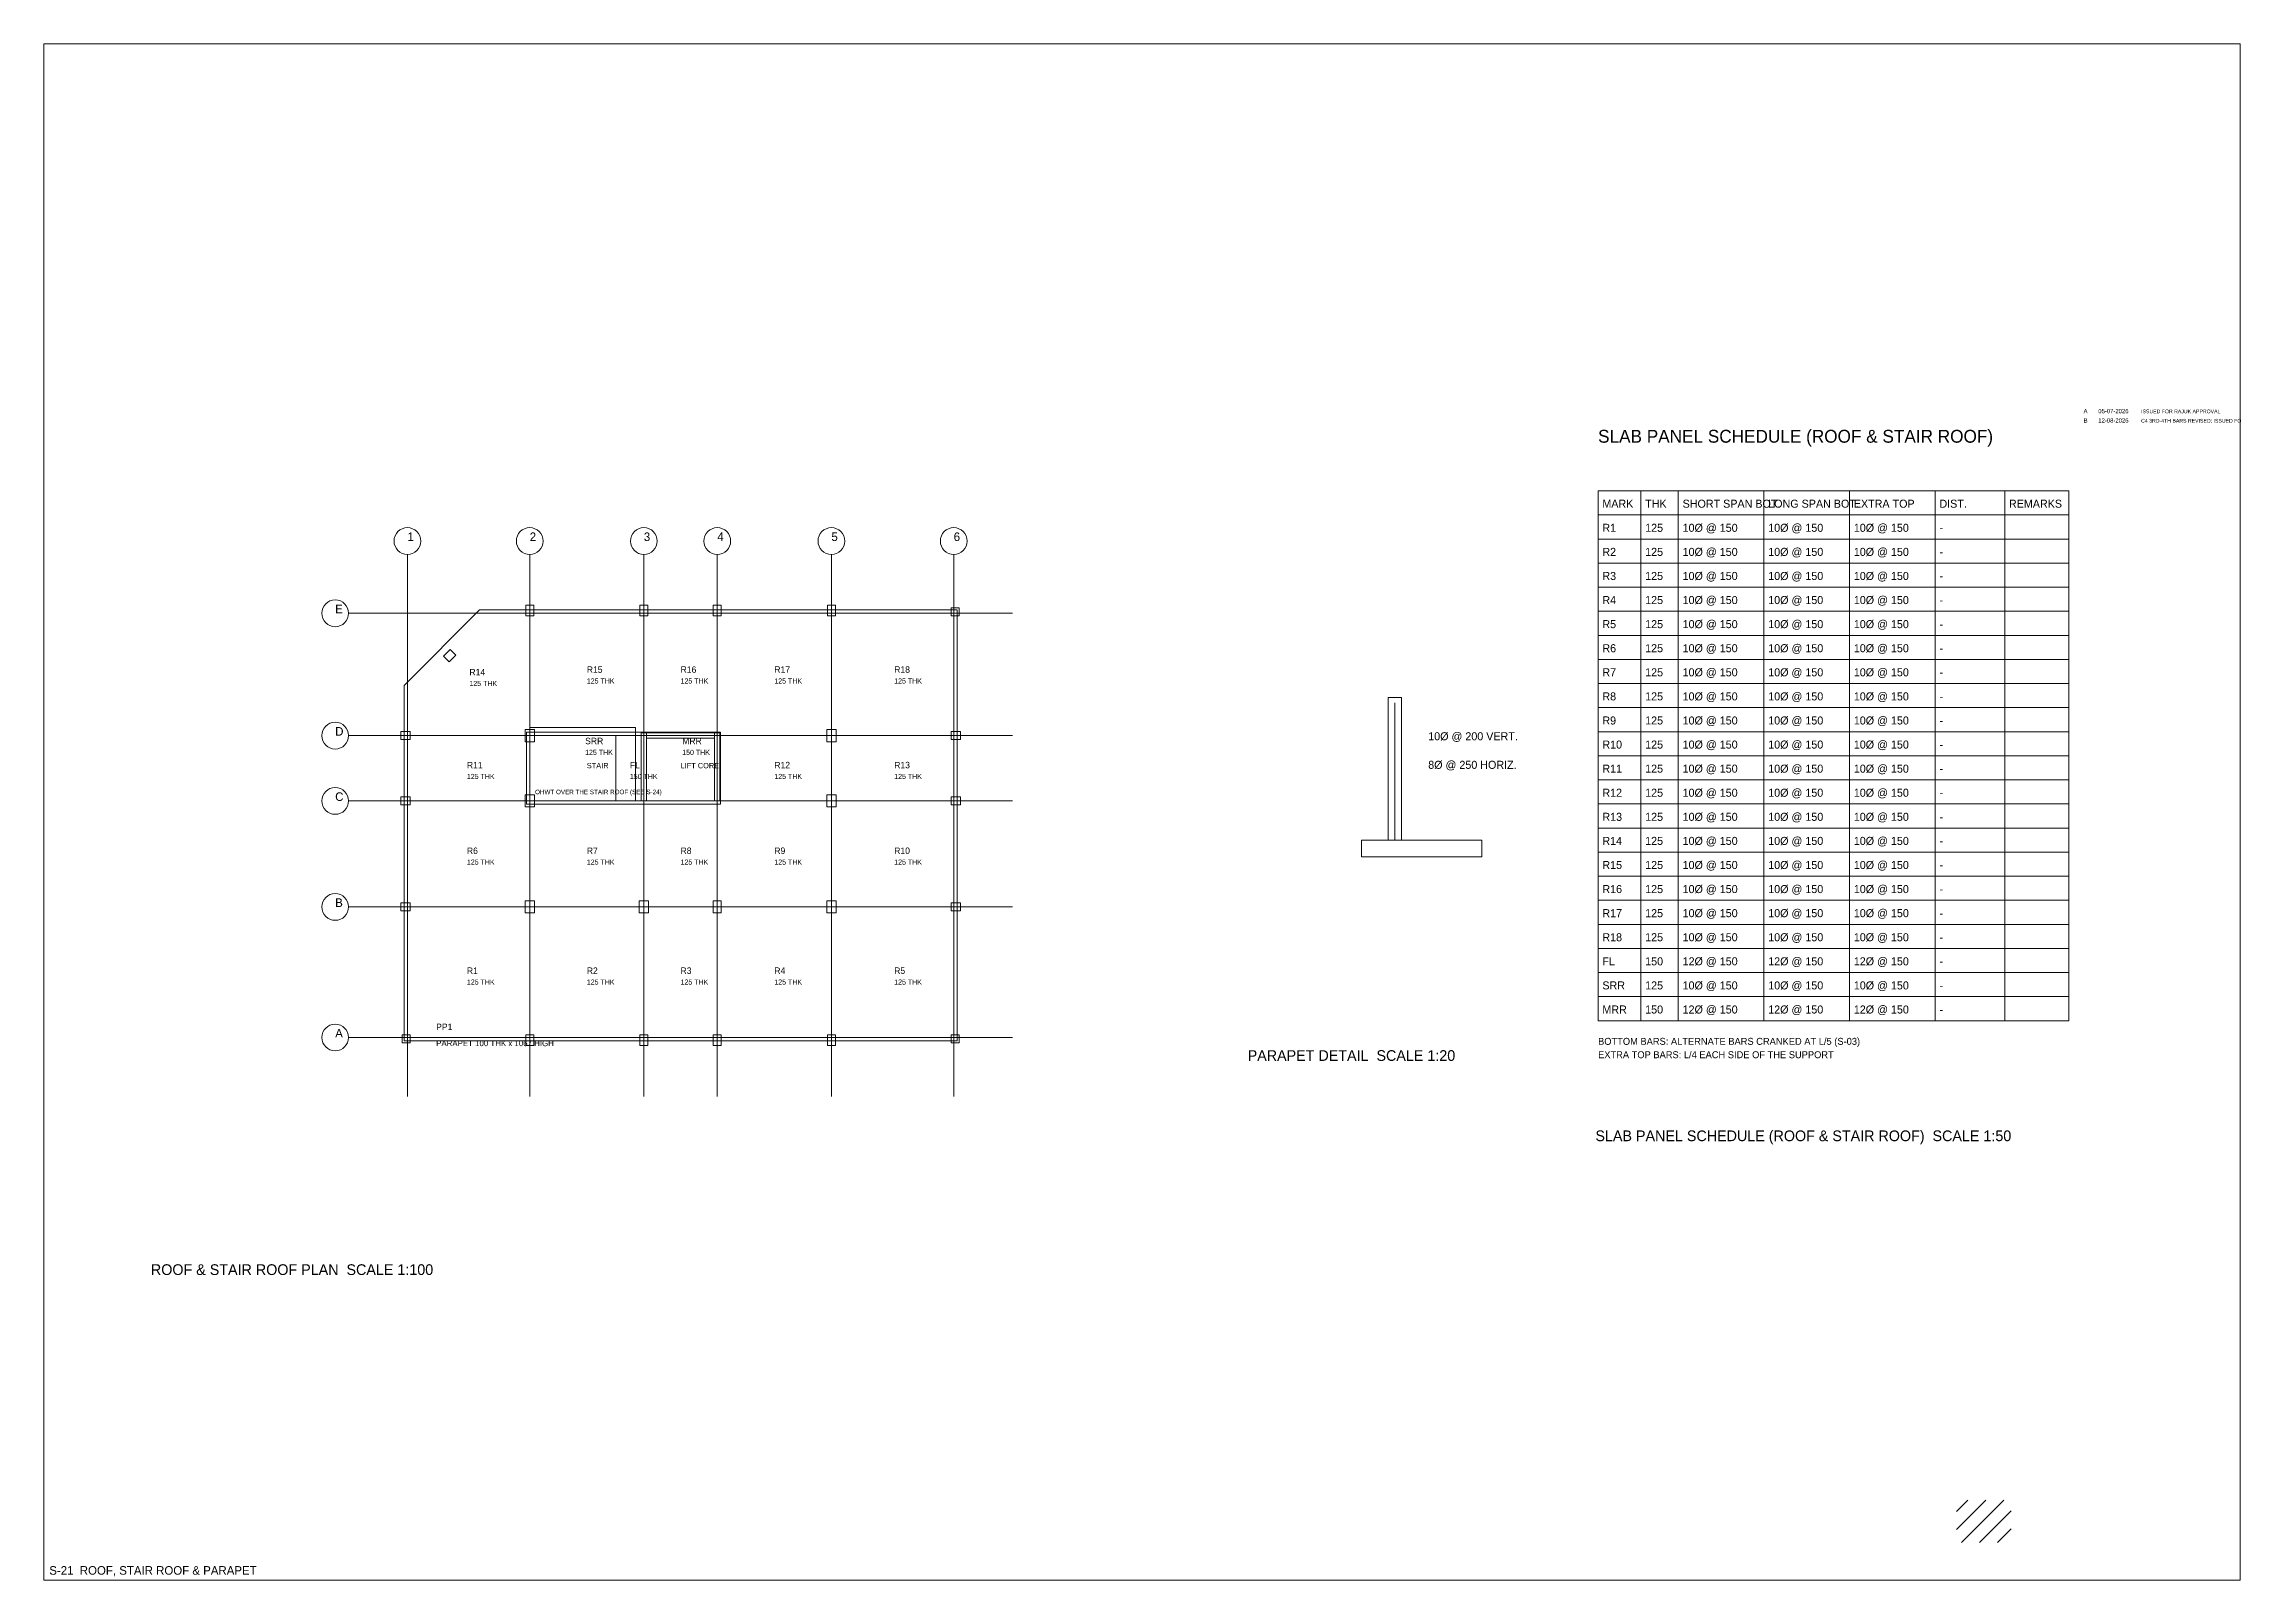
# Model space of a CAD drawing. Extents: x 1000 to 741800, y -207200 to 58400.
# Drawn here: x 471500 to 553600, y -137800 to -80400 of the extents above; entities that cross this region are included whole.
import ezdxf

# ---------------------------------------------------------------- set-up
doc = ezdxf.new("R2010")
doc.units = 0
doc.linetypes.add('DASHED', pattern=[1.524, 1.27, -0.254])
doc.layers.get('0').update_dxf_attribs({"lineweight": 0, "plot": 0})
for name, color, linetype, lineweight, plot in [('Column', 1, 'Continuous', 0, False), ('Grid', 8, 'Continuous', 0, False), ('Grid Circle', 8, 'Continuous', 0, False), ('Hatch', 9, 'Continuous', 0, False), ('Rod-1', 6, 'Continuous', 0, False), ('Sheet', 7, 'Continuous', 0, False), ('Slab', 5, 'Continuous', 0, False), ('Text-1', 7, 'Continuous', 0, False), ('Text-2', 7, 'Continuous', 0, False), ('TITLE', 7, 'Continuous', 0, False), ('Wall', 1, 'Continuous', 0, False)]:
    doc.layers.add(name, color=color, linetype=linetype, lineweight=lineweight, plot=plot)

msp = doc.modelspace()

# ---------------------------------------------------------------- texts
at = {"layer": 'Sheet'}
for s, height, p in [('PARAPET DETAIL  SCALE 1:20', 400, (516500, -118400)), ('SLAB PANEL SCHEDULE (ROOF & STAIR ROOF)  SCALE 1:50', 400, (529500, -121400)), ('ROOF & STAIR ROOF PLAN  SCALE 1:100', 400, (475500, -126400)), ('S-21  ROOF, STAIR ROOF & PARAPET', 320, (471700, -137600))]:
    msp.add_text(s, height=height, dxfattribs=at).set_placement(p)
at = {"layer": 'Text-1'}
for s, height, p in [('SLAB PANEL SCHEDULE (ROOF & STAIR ROOF)', 480, (529600, -95300)), ('MARK', 300, (529760, -97730)), ('THK', 300, (531360, -97730)), ('SHORT SPAN BOT.', 300, (532760, -97730)), ('LONG SPAN BOT.', 300, (535960, -97730)), ('EXTRA TOP', 300, (539160, -97730)), ('DIST.', 300, (542360, -97730)), ('REMARKS', 300, (544960, -97730)), ('R1', 300, (529760, -98630)), ('125', 300, (531360, -98630)), ('10%%C @ 150', 300, (532760, -98630)), ('10%%C @ 150', 300, (535960, -98630)), ('10%%C @ 150', 300, (539160, -98630)), ('-', 300, (542360, -98630)), ('R2', 300, (529760, -99530)), ('125', 300, (531360, -99530)), ('10%%C @ 150', 300, (532760, -99530)), ('10%%C @ 150', 300, (535960, -99530)), ('10%%C @ 150', 300, (539160, -99530)), ('R3', 300, (529760, -100430)), ('125', 300, (531360, -100430)), ('10%%C @ 150', 300, (532760, -100430)), ('10%%C @ 150', 300, (535960, -100430)), ('10%%C @ 150', 300, (539160, -100430)), ('-', 300, (542360, -99530)), ('-', 300, (542360, -100430)), ('R4', 300, (529760, -101330)), ('125', 300, (531360, -101330)), ('10%%C @ 150', 300, (532760, -101330)), ('10%%C @ 150', 300, (535960, -101330)), ('10%%C @ 150', 300, (539160, -101330)), ('-', 300, (542360, -101330)), ('R5', 300, (529760, -102230)), ('125', 300, (531360, -102230)), ('10%%C @ 150', 300, (532760, -102230)), ('10%%C @ 150', 300, (535960, -102230)), ('10%%C @ 150', 300, (539160, -102230)), ('-', 300, (542360, -102230)), ('R6', 300, (529760, -103130)), ('125', 300, (531360, -103130)), ('10%%C @ 150', 300, (532760, -103130)), ('10%%C @ 150', 300, (535960, -103130)), ('10%%C @ 150', 300, (539160, -103130)), ('-', 300, (542360, -103130)), ('R14', 240, (487406, -103992)), ('R15', 240, (491795, -103899)), ('R16', 240, (495300, -103899)), ('R17', 240, (498805, -103899)), ('R18', 240, (503287, -103899)), ('R7', 300, (529760, -104030)), ('125', 300, (531360, -104030)), ('10%%C @ 150', 300, (532760, -104030)), ('10%%C @ 150', 300, (535960, -104030)), ('10%%C @ 150', 300, (539160, -104030)), ('-', 300, (542360, -104030)), ('R8', 300, (529760, -104930)), ('125', 300, (531360, -104930)), ('10%%C @ 150', 300, (532760, -104930)), ('10%%C @ 150', 300, (535960, -104930)), ('10%%C @ 150', 300, (539160, -104930)), ('-', 300, (542360, -104930)), ('R9', 300, (529760, -105830)), ('125', 300, (531360, -105830)), ('10%%C @ 150', 300, (532760, -105830)), ('10%%C @ 150', 300, (535960, -105830)), ('10%%C @ 150', 300, (539160, -105830)), ('-', 300, (542360, -105830)), ('SRR', 240, (491732, -106566)), ('MRR', 240, (495362, -106566)), ('R10', 300, (529760, -106730)), ('125', 300, (531360, -106730)), ('10%%C @ 150', 300, (532760, -106730)), ('10%%C @ 150', 300, (535960, -106730)), ('10%%C @ 150', 300, (539160, -106730)), ('-', 300, (542360, -106730)), ('R11', 240, (487313, -107466)), ('STAIR', 200, (491795, -107466)), ('FL', 240, (493404, -107466)), ('LIFT CORE', 200, (495300, -107466)), ('R12', 240, (498805, -107466)), ('R13', 240, (503287, -107466)), ('R11', 300, (529760, -107630)), ('125', 300, (531360, -107630)), ('10%%C @ 150', 300, (532760, -107630)), ('10%%C @ 150', 300, (535960, -107630)), ('10%%C @ 150', 300, (539160, -107630)), ('-', 300, (542360, -107630)), ('R12', 300, (529760, -108530)), ('125', 300, (531360, -108530)), ('10%%C @ 150', 300, (532760, -108530)), ('10%%C @ 150', 300, (535960, -108530)), ('10%%C @ 150', 300, (539160, -108530)), ('R13', 300, (529760, -109430)), ('125', 300, (531360, -109430)), ('10%%C @ 150', 300, (532760, -109430)), ('10%%C @ 150', 300, (535960, -109430)), ('10%%C @ 150', 300, (539160, -109430)), ('-', 300, (542360, -108530)), ('-', 300, (542360, -109430)), ('R6', 240, (487313, -110667)), ('R7', 240, (491795, -110667)), ('R8', 240, (495300, -110667)), ('R9', 240, (498805, -110667)), ('R10', 240, (503287, -110667)), ('R14', 300, (529760, -110330)), ('125', 300, (531360, -110330)), ('10%%C @ 150', 300, (532760, -110330)), ('10%%C @ 150', 300, (535960, -110330)), ('10%%C @ 150', 300, (539160, -110330)), ('-', 300, (542360, -110330)), ('R15', 300, (529760, -111230)), ('125', 300, (531360, -111230)), ('10%%C @ 150', 300, (532760, -111230)), ('10%%C @ 150', 300, (535960, -111230)), ('10%%C @ 150', 300, (539160, -111230)), ('-', 300, (542360, -111230)), ('R16', 300, (529760, -112130)), ('125', 300, (531360, -112130)), ('10%%C @ 150', 300, (532760, -112130)), ('10%%C @ 150', 300, (535960, -112130)), ('10%%C @ 150', 300, (539160, -112130)), ('-', 300, (542360, -112130)), ('R17', 300, (529760, -113030)), ('125', 300, (531360, -113030)), ('10%%C @ 150', 300, (532760, -113030)), ('10%%C @ 150', 300, (535960, -113030)), ('10%%C @ 150', 300, (539160, -113030)), ('-', 300, (542360, -113030)), ('R18', 300, (529760, -113930)), ('125', 300, (531360, -113930)), ('10%%C @ 150', 300, (532760, -113930)), ('10%%C @ 150', 300, (535960, -113930)), ('10%%C @ 150', 300, (539160, -113930)), ('-', 300, (542360, -113930)), ('R1', 240, (487313, -115149)), ('R2', 240, (491795, -115149)), ('R3', 240, (495300, -115149)), ('R4', 240, (498805, -115149)), ('R5', 240, (503287, -115149)), ('FL', 300, (529760, -114830)), ('150', 300, (531360, -114830)), ('12%%C @ 150', 300, (532760, -114830)), ('12%%C @ 150', 300, (535960, -114830)), ('12%%C @ 150', 300, (539160, -114830)), ('-', 300, (542360, -114830)), ('SRR', 300, (529760, -115730)), ('125', 300, (531360, -115730)), ('10%%C @ 150', 300, (532760, -115730)), ('10%%C @ 150', 300, (535960, -115730)), ('10%%C @ 150', 300, (539160, -115730)), ('-', 300, (542360, -115730)), ('MRR', 300, (529760, -116630)), ('150', 300, (531360, -116630)), ('12%%C @ 150', 300, (532760, -116630)), ('12%%C @ 150', 300, (535960, -116630)), ('12%%C @ 150', 300, (539160, -116630)), ('-', 300, (542360, -116630)), ('PP1', 240, (486164, -117250))]:
    msp.add_text(s, height=height, dxfattribs=at).set_placement(p)
at = {"layer": 'Text-2'}
for s, height, p in [('125 THK', 190, (487406, -104392)), ('125 THK', 190, (491795, -104299)), ('125 THK', 190, (495300, -104299)), ('125 THK', 190, (498805, -104299)), ('125 THK', 190, (503287, -104299)), ('10%%C @ 200 VERT.', 300, (523250, -106420)), ('125 THK', 190, (491732, -106966)), ('150 THK', 190, (495362, -106966)), ('8%%C @ 250 HORIZ.', 300, (523250, -107487)), ('125 THK', 190, (487313, -107866)), ('OHWT OVER THE STAIR ROOF (SEE S-24)', 170, (489861, -108436)), ('150 THK', 190, (493404, -107866)), ('125 THK', 190, (498805, -107866)), ('125 THK', 190, (503287, -107866)), ('125 THK', 190, (487313, -111067)), ('125 THK', 190, (491795, -111067)), ('125 THK', 190, (495300, -111067)), ('125 THK', 190, (498805, -111067)), ('125 THK', 190, (503287, -111067)), ('125 THK', 190, (487313, -115549)), ('125 THK', 190, (491795, -115549)), ('125 THK', 190, (495300, -115549)), ('125 THK', 190, (498805, -115549)), ('125 THK', 190, (503287, -115549)), ('PARAPET 100 THK x 1067 HIGH', 220, (486164, -117850)), ('BOTTOM BARS: ALTERNATE BARS CRANKED AT L/5 (S-03)', 260, (529600, -117800)), ('EXTRA TOP BARS: L/4 EACH SIDE OF THE SUPPORT', 260, (529600, -118300))]:
    msp.add_text(s, height=height, dxfattribs=at).set_placement(p)
at = {"layer": 'TITLE'}
for s, height, p in [('A', 160, (547750, -94200)), ('B', 160, (547750, -94550)), ('05-07-2026', 160, (548300, -94200)), ('12-08-2026', 160, (548300, -94550)), ('C4 3RD-4TH BARS REVISED; ISSUED FO', 140, (549900, -94550)), ('ISSUED FOR RAJUK APPROVAL', 140, (549900, -94200))]:
    msp.add_text(s, height=height, dxfattribs=at).set_placement(p)

# ---------------------------------------------------------------- blocks, each defined once
blk = doc.blocks.new('GRID_BUBBLE')
at = {"layer": 'Grid Circle'}
blk.add_circle((0, 0), 500, dxfattribs=at)
at = {"layer": 'Text-1'}
blk.add_attdef('GRID', (0, 0), '', height=320, dxfattribs=at)

# ---------------------------------------------------------------- hatches: boundary and pattern name
at = {"layer": 'Hatch'}
h = msp.add_hatch(dxfattribs=at)
h.set_pattern_fill('ANSI31', color=256, scale=150)
h.paths.add_polyline_path([(543000, -136400), (545042, -136400), (545042, -134815), (543000, -134815)])

# ---------------------------------------------------------------- linework, layer by layer
for p, q in [((529600, -97100), (547200, -97100)), ((529600, -97100), (529600, -116900)), ((531200, -97100), (531200, -116900)), ((532600, -97100), (532600, -116900)), ((535800, -97100), (535800, -116900)), ((539000, -97100), (539000, -116900)), ((542200, -97100), (542200, -116900)), ((544800, -97100), (544800, -116900)), ((547200, -97100), (547200, -116900)), ((529600, -98000), (547200, -98000)), ((529600, -98900), (547200, -98900)), ((529600, -99800), (547200, -99800)), ((529600, -100700), (547200, -100700)), ((529600, -101600), (547200, -101600)), ((529600, -102500), (547200, -102500)), ((529600, -103400), (547200, -103400)), ((529600, -104300), (547200, -104300)), ((529600, -105200), (547200, -105200)), ((529600, -106100), (547200, -106100)), ((529600, -107000), (547200, -107000)), ((529600, -107900), (547200, -107900)), ((529600, -108800), (547200, -108800)), ((529600, -109700), (547200, -109700)), ((529600, -110600), (547200, -110600)), ((529600, -111500), (547200, -111500)), ((529600, -112400), (547200, -112400)), ((529600, -113300), (547200, -113300)), ((529600, -114200), (547200, -114200)), ((529600, -115100), (547200, -115100)), ((529600, -116000), (547200, -116000)), ((529600, -116900), (547200, -116900))]:
    msp.add_line(p, q)
at = {"layer": 'Column'}
for points in [[(489511, -101775), (489811, -101775), (489811, -101375), (489511, -101375)], [(493778, -101775), (494078, -101775), (494078, -101375), (493778, -101375)], [(496522, -101775), (496822, -101775), (496822, -101375), (496522, -101375)], [(500789, -101775), (501089, -101775), (501089, -101375), (500789, -101375)], [(505411, -101775), (505711, -101775), (505711, -101475), (505411, -101475)], [(486655, -103489), (486903, -103241), (486691, -103029), (486443, -103277)], [(484839, -106397), (485189, -106397), (485189, -106097), (484839, -106097)], [(489486, -106472), (489836, -106472), (489836, -106022), (489486, -106022)], [(500764, -106472), (501114, -106472), (501114, -106022), (500764, -106022)], [(505411, -106397), (505761, -106397), (505761, -106097), (505411, -106097)], [(484839, -108836), (485189, -108836), (485189, -108536), (484839, -108536)], [(489486, -108911), (489836, -108911), (489836, -108461), (489486, -108461)], [(500764, -108911), (501114, -108911), (501114, -108461), (500764, -108461)], [(505411, -108836), (505761, -108836), (505761, -108536), (505411, -108536)], [(489486, -112873), (489836, -112873), (489836, -112423), (489486, -112423)], [(493753, -112873), (494103, -112873), (494103, -112423), (493753, -112423)], [(496522, -112873), (496822, -112873), (496822, -112423), (496522, -112423)], [(500764, -112873), (501114, -112873), (501114, -112423), (500764, -112423)], [(484839, -112798), (485189, -112798), (485189, -112498), (484839, -112498)], [(505411, -112798), (505761, -112798), (505761, -112498), (505411, -112498)], [(484889, -117725), (485189, -117725), (485189, -117425), (484889, -117425)], [(489511, -117825), (489811, -117825), (489811, -117425), (489511, -117425)], [(493778, -117825), (494078, -117825), (494078, -117425), (493778, -117425)], [(496522, -117825), (496822, -117825), (496822, -117425), (496522, -117425)], [(500789, -117825), (501089, -117825), (501089, -117425), (500789, -117425)], [(505411, -117725), (505711, -117725), (505711, -117425), (505411, -117425)]]:
    msp.add_lwpolyline(points, close=True, dxfattribs=at)
at = {"layer": 'Grid'}
for p, q in [((485089, -119725), (485089, -99475)), ((489661, -119725), (489661, -99475)), ((493928, -119725), (493928, -99475)), ((496672, -119725), (496672, -99475)), ((500939, -119725), (500939, -99475)), ((505511, -119725), (505511, -99475)), ((482889, -101675), (507711, -101675)), ((482889, -106247), (507711, -106247)), ((482889, -108686), (507711, -108686)), ((482889, -112648), (507711, -112648)), ((482889, -117525), (507711, -117525))]:
    msp.add_line(p, q, dxfattribs=at)
at = {"layer": 'Rod-1'}
msp.add_line((522000, -110154), (522000, -105020), dxfattribs=at)
at = {"layer": 'Sheet'}
msp.add_lwpolyline([(471500, -137800), (553600, -137800), (553600, -80400), (471500, -80400)], close=True, dxfattribs=at)
at = {"layer": 'Slab'}
for points in [[(484964, -117650), (505636, -117650), (505636, -101550), (487781, -101550), (484964, -104367)], [(484964, -106247), (489661, -106247), (489661, -101550), (487781, -101550), (484964, -104367)], [(489661, -106247), (493928, -106247), (493928, -101550), (489661, -101550)], [(493928, -106247), (496672, -106247), (496672, -101550), (493928, -101550)], [(496672, -106247), (500939, -106247), (500939, -101550), (496672, -101550)], [(500939, -106247), (505636, -106247), (505636, -101550), (500939, -101550)], [(484964, -108686), (489661, -108686), (489661, -106247), (484964, -106247)], [(489536, -108811), (493928, -108811), (493928, -106122), (489536, -106122)], [(489661, -108686), (493928, -108686), (493928, -106247), (489661, -106247)], [(492880, -108686), (493928, -108686), (493928, -106247), (492880, -106247)], [(493928, -108811), (496797, -108811), (496797, -106122), (493928, -106122)], [(496672, -108686), (500939, -108686), (500939, -106247), (496672, -106247)], [(500939, -108686), (505636, -108686), (505636, -106247), (500939, -106247)], [(484964, -112648), (489661, -112648), (489661, -108686), (484964, -108686)], [(489661, -112648), (493928, -112648), (493928, -108686), (489661, -108686)], [(493928, -112648), (496672, -112648), (496672, -108686), (493928, -108686)], [(496672, -112648), (500939, -112648), (500939, -108686), (496672, -108686)], [(500939, -112648), (505636, -112648), (505636, -108686), (500939, -108686)], [(520750, -110780), (525250, -110780), (525250, -110154), (520750, -110154)], [(484964, -117650), (489661, -117650), (489661, -112648), (484964, -112648)], [(489661, -117650), (493928, -117650), (493928, -112648), (489661, -112648)], [(493928, -117650), (496672, -117650), (496672, -112648), (493928, -112648)], [(496672, -117650), (500939, -117650), (500939, -112648), (496672, -112648)], [(500939, -117650), (505636, -117650), (505636, -112648), (500939, -112648)]]:
    msp.add_lwpolyline(points, close=True, dxfattribs=at)
at = {"layer": 'Wall', "linetype": 'DASHED'}
for p, q in [((493619, -105948), (489661, -105948)), ((489661, -105948), (489661, -108686)), ((493619, -108686), (493619, -105948)), ((489661, -108686), (493619, -108686))]:
    msp.add_line(p, q, dxfattribs=at)
at = {"layer": 'Wall'}
for points in [[(484964, -117650), (505636, -117650), (505636, -101550), (487781, -101550), (484964, -104367)], [(521750, -110154), (522250, -110154), (522250, -104820), (521750, -104820)], [(493828, -108686), (494028, -108686), (494028, -106147), (493828, -106147)], [(494028, -106347), (496572, -106347), (496572, -106147), (494028, -106147)], [(496572, -108686), (496772, -108686), (496772, -106147), (496572, -106147)]]:
    msp.add_lwpolyline(points, close=True, dxfattribs=at)

# ---------------------------------------------------------------- block references
at = {"layer": 'Grid Circle'}
for p, values in [((485089, -98975), {'GRID': '1'}), ((489661, -98975), {'GRID': '2'}), ((493928, -98975), {'GRID': '3'}), ((496672, -98975), {'GRID': '4'}), ((500939, -98975), {'GRID': '5'}), ((505511, -98975), {'GRID': '6'}), ((482389, -101675), {'GRID': 'E'}), ((482389, -106247), {'GRID': 'D'}), ((482389, -108686), {'GRID': 'C'}), ((482389, -112648), {'GRID': 'B'}), ((482389, -117525), {'GRID': 'A'})]:
    msp.add_blockref('GRID_BUBBLE', p, dxfattribs=at).add_auto_attribs(values)

msp.set_redraw_order([(e.dxf.handle, doc.entitydb.next_handle()) for e in msp.query("TEXT MTEXT ATTDEF DIMENSION ARC_DIMENSION")])  # texts and dimensions are drawn at this point

doc.saveas('drawing.dxf')
